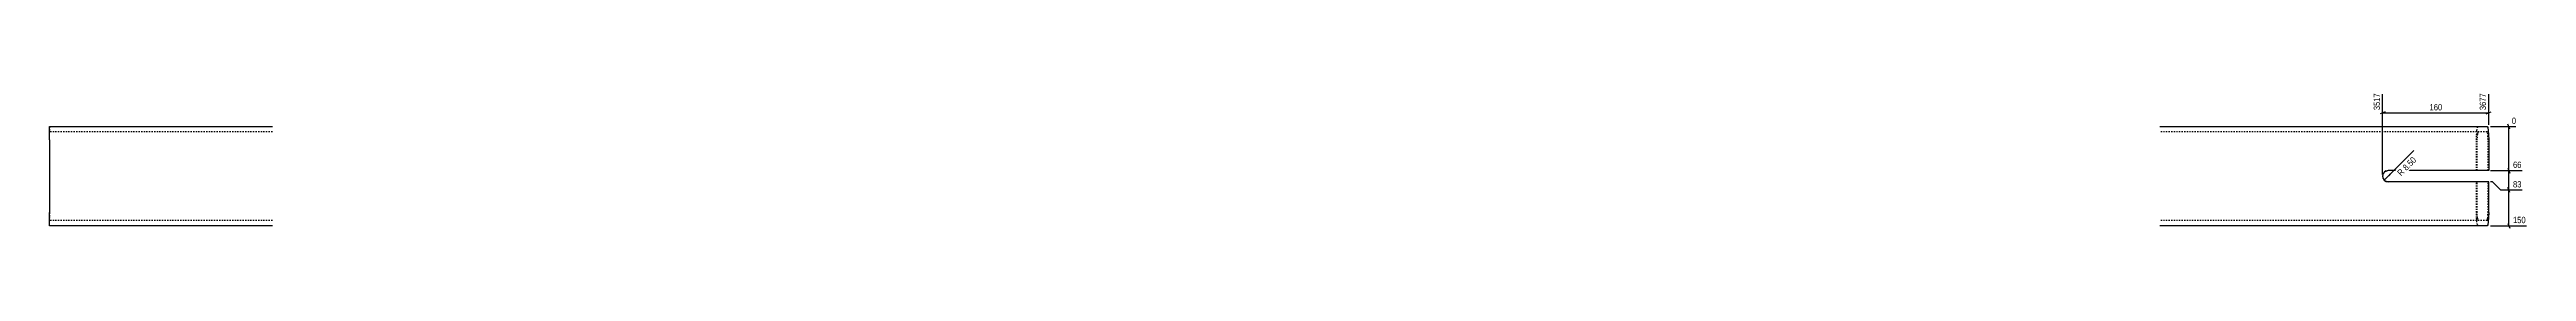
# Model space of a CAD drawing. Header units: millimetres. Extents: x 8 to 13300, y 5 to 267.
# Drawn here: x 8 to 3741, y 8 to 213 of the extents above; entities that cross this region are included whole.
import ezdxf

# ---------------------------------------------------------------- set-up
doc = ezdxf.new("R2010")
doc.units = ezdxf.units.MM
doc.linetypes.add('DXK_LINE_DOT2', pattern=[3.9198, 1.9599, -1.9599])
doc.layers.add('MÅLSÆTNING', color=7, linetype='Continuous')
doc.layers.add('STÅL', color=7, linetype='Continuous')
doc.styles.add('Arial Narrow', font='ARIALN.TTF', dxfattribs={"height": 0.2})

msp = doc.modelspace()

# ---------------------------------------------------------------- hatches: boundary and pattern name
at = {"layer": 'MÅLSÆTNING', "linetype": 'Continuous'}
msp.add_hatch(color=7, dxfattribs=at).paths.add_polyline_path([(3536.7, 88.2), (3527, 80.2), (3534.9, 90)])

# ---------------------------------------------------------------- linework, layer by layer
at = {"layer": 'MÅLSÆTNING', "color": 7, "linetype": 'Continuous'}
for p, q in [((3524.5, 88.8), (3524.5, 210.5)), ((3684.4, 163.8), (3684.4, 210.5)), ((3528.3, 183.4), (3520.8, 180.4)), ((3524.5, 181.9), (3684.4, 181.9)), ((3680.7, 180.4), (3688.2, 183.4)), ((3686.9, 161.3), (3725.3, 161.3)), ((3716.5, 157.5), (3713.5, 165)), ((3527, 80.2), (3571.8, 125.1)), ((3690, 77.8), (3686.9, 77.8)), ((3690, 77.8), (3686.9, 77.8)), ((3702.5, 65.3), (3690, 77.8)), ((3735.1, 65.3), (3702.5, 65.3)), ((3716.5, 61.5), (3713.5, 69)), ((3715, 11.3), (3715, 65.3)), ((3686.9, 11.3), (3741.2, 11.3)), ((3713.5, 15), (3716.5, 7.5))]:
    msp.add_line(p, q, dxfattribs=at)
msp.add_arc((3533, 86.3), 8.5, 180, 270, dxfattribs=at)
at = {"layer": 'STÅL', "color": 2, "linetype": 'Continuous'}
for p, q in [((7.5, 141.3), (7.5, 161.3)), ((7.5, 161.3), (343.5, 161.3)), ((3188.5, 161.3), (3682, 161.3)), ((3682, 161.3), (3682.9, 159.7)), ((3682.9, 159.7), (3683.7, 155.4)), ((3683.7, 155.4), (3684.2, 148.9)), ((7.5, 141.3), (7.5, 31.3)), ((3684.2, 148.9), (3684.4, 141.3)), ((3684.4, 141.3), (3684.4, 94.8)), ((3533, 94.8), (3529.7, 94.1)), ((3529.7, 78.4), (3533, 77.8)), ((3684.4, 94.8), (3533, 94.8)), ((3684.4, 77.8), (3533, 77.8)), ((3684.4, 31.3), (3684.4, 77.8)), ((7.5, 17.1), (7.5, 31.3)), ((7.5, 11.3), (7.5, 17.1)), ((343.5, 11.3), (7.5, 11.3)), ((3682, 11.3), (3188.5, 11.3)), ((3682.9, 12.8), (3682, 11.3)), ((3683.7, 17.1), (3682.9, 12.8)), ((3684.2, 23.6), (3683.7, 17.1)), ((3684.4, 31.3), (3684.2, 23.6))]:
    msp.add_line(p, q, dxfattribs=at)
at = {"layer": 'STÅL', "color": 7, "linetype": 'DXK_LINE_DOT2'}
for p, q in [((7.5, 161.3), (7.5, 155.4)), ((343.5, 153.3), (7.5, 153.3)), ((3682, 153.3), (3188.5, 153.3)), ((3666.2, 148.9), (3666.7, 155.4)), ((3666.7, 155.4), (3667.5, 159.7)), ((3667.4, 149.7), (3667.1, 145.8)), ((3667.9, 152.3), (3667.4, 149.7)), ((3667.5, 159.7), (3668.5, 161.3)), ((3668.5, 153.3), (3667.9, 152.3)), ((3682.5, 152.3), (3682, 153.3)), ((3683, 149.7), (3682.5, 152.3)), ((3683.3, 145.8), (3683, 149.7)), ((3666, 141.3), (3666.2, 148.9)), ((3666, 94.8), (3666, 141.3)), ((3667.1, 145.8), (3667, 141.3)), ((3667, 94.8), (3667, 141.3)), ((3683.4, 141.3), (3683.3, 145.8)), ((3683.4, 94.8), (3683.4, 141.3)), ((3529.7, 94.1), (3533, 94.8)), ((3533, 77.8), (3529.7, 78.4)), ((3666, 31.3), (3666, 77.8)), ((3666, 77.8), (3667, 77.8)), ((3667, 31.3), (3667, 77.8)), ((3683.4, 31.3), (3683.4, 77.8)), ((3683.4, 77.8), (3684.4, 77.8)), ((7.5, 31.3), (7.5, 23.6)), ((7.5, 23.6), (7.5, 22.8)), ((7.5, 17.1), (7.5, 22.8)), ((343.5, 19.3), (7.5, 19.3)), ((3682, 19.3), (3188.5, 19.3)), ((3666.2, 23.6), (3666, 31.3)), ((3666.7, 17.1), (3666.2, 23.6)), ((3667.5, 12.8), (3666.7, 17.1)), ((3667.1, 26.7), (3667, 31.3)), ((3667.4, 23.6), (3667.1, 26.7)), ((3667.4, 22.8), (3667.4, 23.6)), ((3667.4, 22.8), (3667.9, 20.2)), ((3668.5, 11.3), (3667.5, 12.8)), ((3667.9, 20.2), (3668.5, 19.3)), ((3682, 19.3), (3682.5, 20.2)), ((3682.5, 20.2), (3683, 22.8)), ((3683, 22.8), (3683.3, 26.7)), ((3683.3, 26.7), (3683.4, 31.3))]:
    msp.add_line(p, q, dxfattribs=at)
at = {"layer": 'STÅL', "color": 2, "linetype": 'Continuous'}
msp.add_arc((3533, 86.3), 8.5, 112.5, 247.5, dxfattribs=at)
at = {"layer": 'STÅL', "color": 7, "linetype": 'DXK_LINE_DOT2'}
msp.add_arc((3533, 86.3), 8.5, 112.5, 247.5, dxfattribs=at)

# ---------------------------------------------------------------- next in the draw order: wipeouts: each hides what was drawn before it
at = {"color": 0, "linetype": 'Continuous'}
for points in [[(3522.5, 212.5), (3508.5, 212.5), (3508.5, 184.2), (3522.5, 184.2)], [(3682.4, 212.5), (3668.4, 212.5), (3668.4, 184.2), (3682.4, 184.2)], [(3735.3, 67.3), (3735.3, 81.3), (3719.1, 81.3), (3719.1, 67.3)], [(3741.4, 13.3), (3741.4, 27.3), (3719.1, 27.3), (3719.1, 13.3)]]:
    msp.add_wipeout(points, dxfattribs=at).dxf.layer = 'MÅLSÆTNING'
at = {"color": 0}
for points in [[(3615.6, 183.8), (3615.6, 197.8), (3593.3, 197.8), (3593.3, 183.8)], [(3578.1, 108.9), (3568.2, 118.8), (3542.5, 93.1), (3552.4, 83.2)]]:
    msp.add_wipeout(points, dxfattribs=at).dxf.layer = 'MÅLSÆTNING'

# ---------------------------------------------------------------- next in the draw order: linework, layer by layer
at = {"layer": 'MÅLSÆTNING', "color": 7, "linetype": 'Continuous'}
for p, q in [((3686.9, 94.8), (3735.1, 94.8)), ((3702.5, 65.3), (3690, 77.8)), ((3713.5, 98.5), (3716.5, 91)), ((3715, 65.3), (3715, 94.8)), ((3735.1, 65.3), (3702.5, 65.3)), ((3716.5, 61.5), (3713.5, 69))]:
    msp.add_line(p, q, dxfattribs=at)

# ---------------------------------------------------------------- next in the draw order: texts
at = {"layer": 'MÅLSÆTNING', "color": 3, "linetype": 'Continuous', "style": 'Arial Narrow'}
for s, p in [('3517', (3520.5, 186.2)), ('3677', (3680.4, 186.2))]:
    msp.add_text(s, height=9.54, rotation=90.0002, dxfattribs=at).set_placement(p)
at = {"layer": 'MÅLSÆTNING', "color": 3, "style": 'Arial Narrow'}
msp.add_text('160', height=9.54, dxfattribs=at).set_placement((3595.3, 185.8))
msp.add_text('R 8.50', height=9.54, rotation=45.0001, dxfattribs=at).set_placement((3552.4, 86))
at = {"layer": 'MÅLSÆTNING', "color": 3, "linetype": 'Continuous', "style": 'Arial Narrow'}
for s, p in [('83', (3721.1, 69.3)), ('150', (3721.1, 15.3))]:
    msp.add_text(s, height=9.54, dxfattribs=at).set_placement(p)

# ---------------------------------------------------------------- next in the draw order: wipeouts: each hides what was drawn before it
at = {"color": 0, "linetype": 'Continuous'}
msp.add_wipeout([(3735.3, 96.8), (3735.3, 110.8), (3719.1, 110.8), (3719.1, 96.8)], dxfattribs=at).dxf.layer = 'MÅLSÆTNING'

# ---------------------------------------------------------------- next in the draw order: linework, layer by layer
at = {"layer": 'MÅLSÆTNING', "color": 7, "linetype": 'Continuous'}
for p, q in [((3715, 94.8), (3715, 161.3)), ((3686.9, 94.8), (3735.1, 94.8)), ((3713.5, 98.5), (3716.5, 91))]:
    msp.add_line(p, q, dxfattribs=at)

# ---------------------------------------------------------------- next in the draw order: texts
at = {"layer": 'MÅLSÆTNING', "color": 3, "linetype": 'Continuous', "style": 'Arial Narrow'}
msp.add_text('66', height=9.54, dxfattribs=at).set_placement((3721.1, 98.8))

# ---------------------------------------------------------------- next in the draw order: wipeouts: each hides what was drawn before it
at = {"color": 0, "linetype": 'Continuous'}
msp.add_wipeout([(3727.3, 163.3), (3727.3, 177.3), (3717.3, 177.3), (3717.3, 163.3)], dxfattribs=at).dxf.layer = 'MÅLSÆTNING'

# ---------------------------------------------------------------- next in the draw order: texts
at = {"layer": 'MÅLSÆTNING', "color": 3, "linetype": 'Continuous', "style": 'Arial Narrow'}
msp.add_text('0', height=9.54, dxfattribs=at).set_placement((3719.3, 165.3))

doc.saveas('drawing.dxf')
